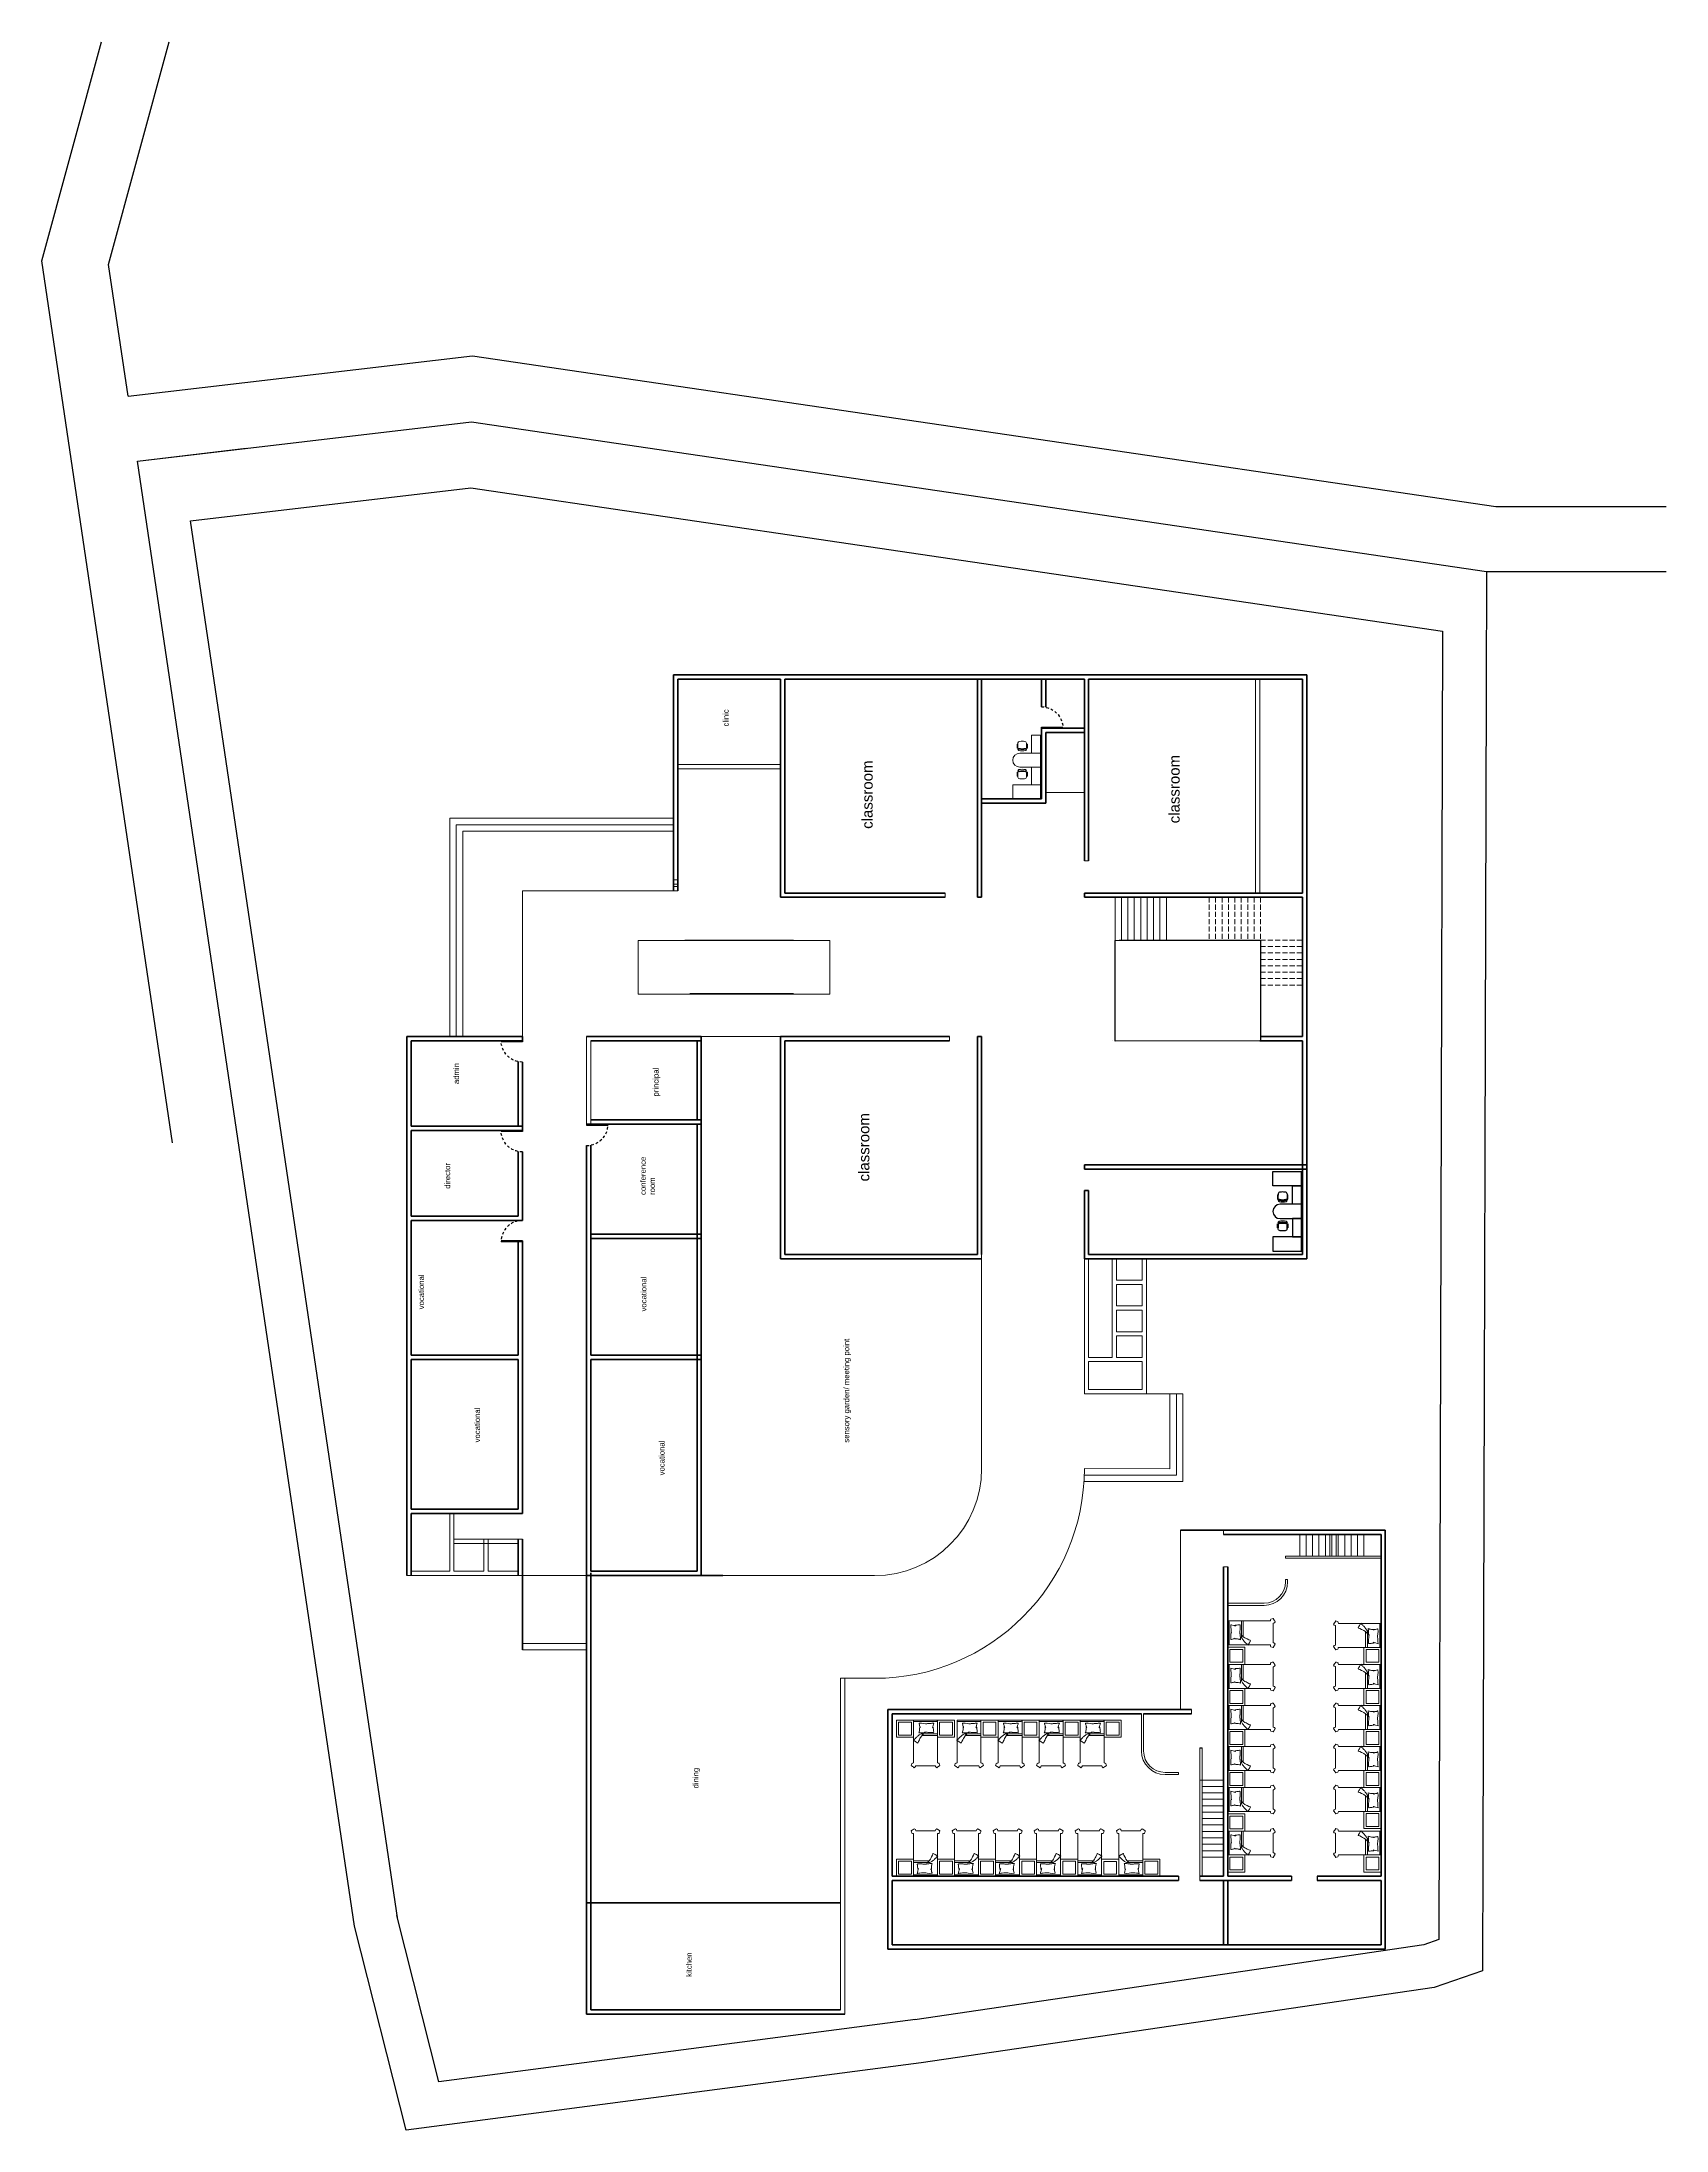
# Model space of a CAD drawing. Header units: inches. Extents: x 13 to 232, y 4 to 257.
# Drawn here: x 17.3 to 93.2, y 4.5 to 102.1 of the extents above; entities that cross this region are included whole.
import ezdxf

# ---------------------------------------------------------------- set-up
doc = ezdxf.new("R2010")
doc.units = ezdxf.units.IN
doc.header["$MEASUREMENT"] = 0
doc.linetypes.add('ACAD_ISO02W100', pattern=[15, 12, -3])
for name, color, linetype, lineweight in [('furniture', 220, 'Continuous', 13), ('interiors', 133, 'Continuous', 13), ('JO_ DOOR LINE', 50, 'Continuous', 18), ('JO_SECTION LINE', 7, 'Continuous', 40), ('section line', 104, 'Continuous', 40), ('setback', 4, 'Continuous', 30), ('text_space', 7, 'Continuous', 13)]:
    doc.layers.add(name, color=color, linetype=linetype, lineweight=lineweight)
doc.styles.get("Standard").update_dxf_attribs({"font": 'arial.ttf'})

# ---------------------------------------------------------------- blocks, each defined once
blk = doc.blocks.new('door 100cm')
at = {"linetype": 'ByBlock', "lineweight": -3}
blk.add_line((4284.8, 6341.1), (4289.8, 6341.1), dxfattribs=at)
at = {"layer": 'JO_ DOOR LINE', "lineweight": -3}
for p, q in [((4284.8, 6341.1), (4284.8, 6441.1)), ((4289.8, 6341.1), (4289.8, 6441.1))]:
    blk.add_line(p, q, dxfattribs=at)
at = {"layer": 'JO_ DOOR LINE', "linetype": 'ACAD_ISO02W100', "lineweight": -3}
blk.add_arc((4284.8, 6341.1), 100, 0, 90, dxfattribs=at)
blk = doc.blocks.new('A$C89509515')
at = {"layer": 'JO_SECTION LINE', "lineweight": -2}
blk.add_blockref('door 100cm', (-4284.8, -6341.1), dxfattribs=at)
blk = doc.blocks.new('sidetable')
at = {"layer": 'furniture'}
for points in [[(-37.824, -86.501), (-37.024, -86.501), (-37.024, -87.301), (-37.824, -87.301)], [(-37.724, -86.601), (-37.124, -86.601), (-37.124, -87.201), (-37.724, -87.201)]]:
    blk.add_lwpolyline(points, close=True, dxfattribs=at)
blk = doc.blocks.new('single bed')
at = {"layer": 'furniture'}
for p, q in [((3736.554, 1456.282), (3737.319, 1456.282)), ((3736.587, 1456.196), (3737.319, 1456.196))]:
    blk.add_line(p, q, dxfattribs=at)
for points in [[(3736.681, 1456.282), (3736.554, 1456.282), (3736.495, 1456.245), (3736.467, 1456.228), (3736.447, 1456.214), (3736.433, 1456.2), (3736.41, 1456.186), (3736.388, 1456.169), (3736.363, 1456.149), (3736.334, 1456.121), (3736.306, 1456.09), (3736.286, 1456.07), (3736.247, 1456.031), (3736.23, 1456.017), (3736.219, 1456.006), (3736.199, 1455.994), (3736.199, 1455.989), (3736.191, 1455.98), (3736.21, 1455.969), (3736.239, 1455.949), (3736.303, 1455.907), (3736.346, 1455.882), (3736.371, 1455.865), (3736.396, 1455.851), (3736.396, 1455.851), (3736.416, 1455.873), (3736.433, 1455.927), (3736.478, 1456.006), (3736.501, 1456.062), (3736.529, 1456.115), (3736.585, 1456.194), (3736.616, 1456.231), (3736.639, 1456.251), (3736.664, 1456.27), (3736.68, 1456.281)], [(3737.319, 1456.921), (3736.201, 1456.921), (3736.201, 1454.926)], [(3737.287, 1456.857), (3736.233, 1456.857)], [(3736.821, 1456.356), (3736.797, 1456.354), (3736.764, 1456.348), (3736.728, 1456.342), (3736.698, 1456.338), (3736.662, 1456.335), (3736.612, 1456.333), (3736.559, 1456.329), (3736.51, 1456.327), (3736.476, 1456.325), (3736.449, 1456.323), (3736.443, 1456.325), (3736.46, 1456.359), (3736.464, 1456.378), (3736.474, 1456.426), (3736.481, 1456.469), (3736.483, 1456.502), (3736.483, 1456.549), (3736.487, 1456.581), (3736.491, 1456.604), (3736.493, 1456.612)], [(3736.801, 1456.755), (3736.683, 1456.769), (3736.574, 1456.782), (3736.456, 1456.778), (3736.456, 1456.751), (3736.474, 1456.705), (3736.478, 1456.664), (3736.488, 1456.628), (3736.497, 1456.601), (3736.506, 1456.587), (3736.51, 1456.569)], [(3737.103, 1456.621), (3737.12, 1456.572), (3737.122, 1456.555), (3737.122, 1456.542), (3737.131, 1456.496), (3737.135, 1456.456), (3737.137, 1456.416), (3737.146, 1456.367), (3737.141, 1456.352), (3737.138, 1456.333), (3737.097, 1456.34), (3737.047, 1456.338), (3737.013, 1456.34), (3736.914, 1456.34), (3736.886, 1456.346), (3736.861, 1456.348), (3736.837, 1456.352), (3736.808, 1456.354), (3736.772, 1456.357), (3736.743, 1456.361), (3736.719, 1456.361)], [(3736.751, 1456.751), (3736.824, 1456.755), (3736.856, 1456.76), (3736.897, 1456.764), (3736.942, 1456.764), (3737.019, 1456.769), (3737.051, 1456.773), (3737.083, 1456.778), (3737.115, 1456.782), (3737.147, 1456.782), (3737.133, 1456.737), (3737.115, 1456.669), (3737.097, 1456.601), (3737.092, 1456.578), (3737.083, 1456.56)], [(3737.319, 1454.926), (3737.319, 1456.921)], [(3736.201, 1454.926), (3736.17, 1454.915), (3736.146, 1454.915), (3736.118, 1454.901), (3736.1, 1454.839), (3736.087, 1454.802), (3736.154, 1454.754), (3736.191, 1454.732), (3736.198, 1454.725), (3736.236, 1454.7), (3736.283, 1454.735), (3736.304, 1454.788), (3736.309, 1454.793)], [(3736.309, 1454.793), (3737.211, 1454.793)], [(3737.319, 1454.926), (3737.349, 1454.915), (3737.374, 1454.915), (3737.402, 1454.901), (3737.42, 1454.839), (3737.432, 1454.802), (3737.365, 1454.754), (3737.328, 1454.732), (3737.321, 1454.725), (3737.284, 1454.7), (3737.236, 1454.735), (3737.215, 1454.788), (3737.211, 1454.793)]]:
    blk.add_lwpolyline(points, dxfattribs=at)
for centre, start, end in [((3736.233, 1456.889), 180, 270), ((3737.287, 1456.889), 270, 0)]:
    blk.add_arc(centre, 0.032, start, end, dxfattribs=at)
blk = doc.blocks.new('bed with table(single)')
at = {"layer": 'interiors'}
blk.add_blockref('sidetable', (116.08, 109.519), dxfattribs=at)
at = {"layer": 'section line', "rotation": 90}
blk.add_blockref('single bed', (1535.177, -3715.101), dxfattribs=at)
blk = doc.blocks.new('CH3')
for p, q in [((-259, 349), (-259, 141)), ((-218, 349), (-259, 349)), ((-218, 142), (-218, 349)), ((-218, 89), (-218, 163)), ((259, 350), (218, 350)), ((218, 350), (218, 142)), ((218, 87), (218, 162)), ((259, 142), (259, 350))]:
    blk.add_line(p, q)
at = {"linetype": 'Continuous'}
for p, q in [((-218, 141), (-259, 141)), ((259, 142), (218, 142))]:
    blk.add_line(p, q, dxfattribs=at)
for centre, radius, start, end in [((-163, 416), 55.3, 99.89884, 279.75221), ((-111, 115), 111, 193.25658, 265.9234), ((-166, 436), 35.2, 94.91276, 274.91276), ((0, -348), 836, 78.08993, 101.91007), ((-4, -349), 766, 78.01124, 101.98876), ((18, -535), 913, 91.15667, 100.87136), ((0, 1666), 1666, 265.9234, 274.0766), ((-18, -535), 913, 79.12864, 88.84333), ((111, 115), 111, 274.0766, 345.83344), ((163, 416), 55.3, 260.24779, 80.10116), ((159, 437), 36.2, 265.08724, 70.32125)]:
    blk.add_arc(centre, radius, start, end, dxfattribs=at)
for centre, start, end in [((-181, 309), 90.72261, 132.8382), ((180, 309), 47.1618, 87.57171)]:
    blk.add_arc(centre, 54.9, start, end)
blk = doc.blocks.new('A$C37232429')
for p, q in [((1650, 1400), (1650, 1450)), ((1650, 1450), (2350, 1450)), ((1650, 1400), (1650, 350)), ((2350, 1400), (1650, 1400)), ((2350, 1400), (1650, 1400)), ((2350, 1450), (2350, 1400)), ((2350, 350), (2350, 1400))]:
    blk.add_line(p, q)
for points in [[(1600, 1450), (1600, 1400), (50, 1400), (50, 1450)], [(750, 0), (50, 0), (50, 1400), (750, 1400)], [(750, 950), (750, 1400), (1650, 1400), (1650, 950)], [(1650, 1400), (1600, 1400), (1600, 1450), (1650, 1450)], [(2350, 1400), (2400, 1400), (2400, 1450), (2350, 1450)], [(3250, 950), (3250, 1400), (2350, 1400), (2350, 950)], [(2400, 1450), (2400, 1400), (3950, 1400), (3950, 1450)], [(3250, 0), (3950, 0), (3950, 1400), (3250, 1400)]]:
    blk.add_lwpolyline(points, close=True)
blk.add_arc((2000, 350), 350, 180, 0)
at = {"rotation": 270}
blk.add_blockref('CH3', (1050, 475), dxfattribs=at)
at = {"extrusion": (0, 0, -1), "zscale": -1, "rotation": 270}
blk.add_blockref('CH3', (-2950, 475), dxfattribs=at)

msp = doc.modelspace()

# ---------------------------------------------------------------- linework, layer by layer
for p, q in [((17.315, 91.851), (20.102, 102.082)), ((20.438, 91.665), (23.275, 102.082)), ((23.417, 50.629), (17.315, 91.851)), ((21.348, 85.519), (20.438, 91.665)), ((21.348, 85.519), (37.45, 87.41)), ((37.45, 87.41), (85.273, 80.36)), ((21.796, 82.489), (37.405, 84.322)), ((37.405, 84.322), (84.827, 77.332)), ((31.933, 14.01), (21.796, 82.489)), ((85.273, 80.36), (93.23, 80.36)), ((84.827, 77.332), (84.643, 11.935)), ((84.827, 77.332), (93.23, 77.332)), ((71.438, 22.344), (71.538, 22.344)), ((70.438, 16.346), (70.438, 16.146)), ((75.721, 16.346), (75.721, 16.146)), ((76.921, 16.346), (76.921, 16.146)), ((34.34, 4.479), (31.933, 14.01)), ((84.643, 11.935), (82.387, 11.153)), ((82.387, 11.153), (58.413, 7.627)), ((58.413, 7.627), (34.34, 4.479))]:
    msp.add_line(p, q)
msp.add_lwpolyline([(67.471, 60.082), (74.271, 60.099), (74.271, 55.399), (67.471, 55.381)], close=True)
at = {"layer": 'furniture'}
for p, q in [((63.991, 69.67), (64.038, 69.67)), ((63.991, 68.835), (63.017, 68.835)), ((63.991, 68.185), (63.991, 68.835)), ((63.991, 68.835), (64.038, 68.835)), ((63.991, 68.185), (63.991, 68.835)), ((64.038, 68.835), (64.038, 68.185)), ((63.017, 68.185), (63.991, 68.185)), ((64.038, 68.185), (63.991, 68.185))]:
    msp.add_line(p, q, dxfattribs=at)
for points in [[(63.574, 69.67), (63.991, 69.67), (63.991, 68.835), (63.574, 68.835)], [(63.991, 68.835), (63.991, 68.881), (64.038, 68.881), (64.038, 68.835)], [(62.692, 67.349), (62.692, 66.699), (63.991, 66.699), (63.991, 67.349)], [(63.574, 67.349), (63.991, 67.349), (63.991, 68.185), (63.574, 68.185)], [(63.991, 68.185), (63.991, 68.138), (64.038, 68.138), (64.038, 68.185)], [(64.038, 68.138), (63.991, 68.138), (63.991, 66.699), (64.038, 66.699)]]:
    msp.add_lwpolyline(points, close=True, dxfattribs=at)
msp.add_lwpolyline([(64.038, 69.67), (64.038, 68.881), (63.991, 68.881), (63.991, 69.67)], dxfattribs=at)
msp.add_arc((63.017, 68.51), 0.325, 90, 270, dxfattribs=at)
at = {"layer": 'interiors'}
for p, q in [((47.038, 72.299), (47.038, 68.299)), ((74.038, 72.299), (74.038, 62.299)), ((74.238, 72.299), (74.238, 62.299)), ((47.038, 68.299), (51.838, 68.299)), ((47.038, 68.099), (51.838, 68.099)), ((64.238, 66.999), (66.038, 66.999)), ((36.385, 65.792), (46.838, 65.792)), ((36.685, 65.492), (46.838, 65.492)), ((36.985, 65.192), (46.838, 65.192)), ((74.038, 64.499), (74.038, 62.499)), ((74.238, 64.499), (74.238, 62.499)), ((46.838, 62.919), (47.038, 62.919)), ((46.838, 62.719), (47.038, 62.719)), ((46.838, 62.599), (47.038, 62.599)), ((74.038, 62.499), (74.038, 62.299)), ((74.238, 62.499), (74.238, 62.299)), ((46.838, 62.399), (39.779, 62.399)), ((39.779, 55.599), (39.779, 62.399)), ((46.838, 62.399), (47.038, 62.399)), ((67.471, 62.099), (67.471, 60.1)), ((67.771, 62.099), (67.771, 60.1)), ((68.071, 62.099), (68.071, 60.099)), ((68.371, 62.099), (68.371, 60.099)), ((68.671, 62.099), (68.671, 60.099)), ((68.971, 62.099), (68.971, 60.099)), ((69.271, 62.099), (69.271, 60.099)), ((69.571, 62.099), (69.571, 60.099)), ((69.871, 62.099), (69.871, 60.099)), ((52.453, 60.099), (47.365, 60.099)), ((67.671, 60.099), (74.271, 60.099)), ((52.453, 57.599), (47.595, 57.599)), ((39.779, 55.599), (36.385, 55.599)), ((47.338, 55.599), (42.779, 55.599)), ((42.779, 51.499), (42.779, 55.599)), ((42.979, 51.499), (42.979, 55.399)), ((51.838, 55.599), (48.138, 55.599)), ((67.371, 55.399), (67.371, 55.389)), ((74.271, 55.599), (74.271, 55.399)), ((74.271, 55.599), (74.271, 55.399)), ((61.238, 45.399), (61.238, 45.199)), ((61.238, 45.199), (61.238, 35.399)), ((66.038, 45.199), (66.038, 38.899)), ((66.238, 45.199), (66.238, 40.599)), ((67.338, 40.599), (67.338, 45.199)), ((67.538, 44.199), (67.538, 45.199)), ((68.738, 45.199), (68.738, 44.199)), ((68.938, 45.199), (68.938, 38.899)), ((68.738, 44.199), (67.538, 44.199)), ((68.738, 43.999), (67.538, 43.999)), ((67.538, 42.999), (67.538, 43.999)), ((68.738, 43.999), (68.738, 42.999)), ((68.738, 42.999), (67.538, 42.999)), ((68.738, 42.799), (67.538, 42.799)), ((67.538, 41.799), (67.538, 42.799)), ((68.738, 42.799), (68.738, 41.799)), ((68.738, 41.799), (67.538, 41.799)), ((68.738, 41.599), (67.538, 41.599)), ((67.538, 40.599), (67.538, 41.599)), ((68.738, 41.599), (68.738, 40.599)), ((67.338, 40.599), (66.238, 40.599)), ((68.738, 40.399), (66.238, 40.399)), ((66.238, 40.399), (66.238, 39.099)), ((68.738, 40.599), (67.538, 40.599)), ((68.738, 40.399), (68.738, 39.099)), ((68.738, 39.099), (66.238, 39.099)), ((70.638, 38.899), (66.038, 38.899)), ((70.038, 38.899), (70.038, 35.393)), ((70.338, 38.899), (70.338, 35.093)), ((70.638, 38.899), (70.638, 34.792)), ((70.038, 35.395), (66.038, 35.399)), ((67.138, 35.399), (67.138, 35.398)), ((70.638, 34.794), (66.018, 34.799)), ((70.338, 35.094), (66.033, 35.099)), ((36.379, 30.599), (36.379, 33.299)), ((36.579, 30.599), (36.579, 33.299)), ((70.538, 32.515), (70.538, 24.144)), ((70.538, 32.515), (72.538, 32.515)), ((72.538, 32.515), (72.538, 32.315)), ((79.903, 32.315), (79.903, 31.315)), ((39.579, 32.099), (36.579, 32.099)), ((39.579, 31.899), (36.579, 31.899)), ((37.879, 32.099), (39.579, 32.099)), ((37.979, 30.599), (37.979, 32.099)), ((38.179, 30.599), (38.179, 32.099)), ((39.779, 32.099), (39.579, 32.099)), ((79.903, 31.315), (75.438, 31.315)), ((75.438, 31.215), (75.438, 31.315)), ((42.779, 30.399), (34.379, 30.399)), ((36.379, 30.599), (34.579, 30.599)), ((34.579, 30.599), (36.079, 30.599)), ((34.579, 30.599), (36.379, 30.599)), ((37.979, 30.599), (36.579, 30.599)), ((39.579, 30.599), (38.179, 30.599)), ((39.579, 30.399), (39.579, 30.825)), ((42.779, 30.525), (42.779, 27.525)), ((49.138, 30.399), (56.238, 30.399)), ((72.538, 30.815), (72.738, 30.815)), ((79.903, 31.215), (75.438, 31.215)), ((75.538, 31.215), (75.438, 31.215)), ((75.438, 30.107), (75.438, 30.211)), ((75.438, 30.211), (75.538, 30.211)), ((75.538, 30.107), (75.538, 30.211)), ((31.759, 29.125), (31.729, 29.125)), ((72.738, 29.107), (74.438, 29.107)), ((72.738, 29.107), (74.438, 29.107)), ((72.738, 28.407), (72.738, 29.007)), ((72.738, 29.007), (74.438, 29.007)), ((42.779, 27.225), (39.779, 27.225)), ((42.779, 26.925), (39.779, 26.925)), ((54.638, 25.599), (54.638, 10.1)), ((56.238, 25.599), (54.638, 25.599)), ((54.838, 25.599), (54.838, 9.9)), ((68.707, 23.944), (68.707, 22.202)), ((68.807, 23.944), (68.807, 22.202)), ((68.807, 23.944), (68.807, 22.202)), ((71.038, 24.144), (71.038, 23.944)), ((71.438, 20.844), (71.438, 22.344)), ((71.538, 20.844), (71.538, 22.344)), ((69.807, 21.202), (70.438, 21.202)), ((70.438, 21.202), (69.807, 21.202)), ((69.807, 21.102), (70.438, 21.102)), ((70.438, 21.102), (70.438, 21.202)), ((71.438, 16.146), (71.438, 20.844)), ((71.538, 16.346), (71.538, 20.844))]:
    msp.add_line(p, q, dxfattribs=at)
at = {"layer": 'interiors', "ltscale": 0.5}
for p, q in [((61.238, 66.699), (61.238, 66.499)), ((36.385, 65.792), (36.385, 55.599)), ((36.685, 65.492), (36.685, 55.599)), ((36.985, 65.192), (36.985, 55.599)), ((66.238, 63.799), (66.038, 63.799)), ((59.538, 62.299), (59.538, 62.099)), ((59.738, 55.599), (59.738, 55.399))]:
    msp.add_line(p, q, dxfattribs=at)
at = {"layer": 'interiors', "linetype": 'ACAD_ISO02W100', "ltscale": 0.02}
for p, q in [((71.871, 62.099), (71.871, 60.099)), ((72.171, 62.099), (72.171, 60.099)), ((72.471, 62.099), (72.471, 60.099)), ((72.771, 62.099), (72.771, 60.099)), ((73.071, 62.099), (73.071, 60.099)), ((73.371, 62.099), (73.371, 60.099)), ((73.671, 62.099), (73.671, 60.099)), ((73.971, 62.099), (73.971, 60.099)), ((74.271, 62.099), (74.271, 60.099)), ((74.271, 62.099), (74.271, 55.599)), ((74.271, 60.099), (76.238, 60.099)), ((74.271, 59.799), (76.238, 59.799)), ((74.271, 59.499), (76.238, 59.499)), ((74.271, 59.199), (76.238, 59.199)), ((74.271, 58.899), (76.238, 58.899)), ((74.271, 58.599), (76.238, 58.599)), ((74.271, 58.299), (76.238, 58.299)), ((74.271, 57.999), (76.238, 57.999))]:
    msp.add_line(p, q, dxfattribs=at)
at = {"layer": 'interiors', "linetype": 'ACAD_ISO02W100', "ltscale": 0.1}
for p, q in [((76.103, 31.315), (76.103, 32.315)), ((76.403, 31.315), (76.403, 32.315)), ((76.703, 31.315), (76.703, 32.315)), ((76.703, 31.315), (76.703, 32.315)), ((76.703, 31.315), (76.703, 32.315)), ((76.703, 31.315), (76.703, 32.315)), ((77.003, 31.315), (77.003, 32.315)), ((77.303, 31.315), (77.303, 32.315)), ((77.503, 31.315), (77.503, 32.315)), ((77.603, 31.315), (77.603, 32.315)), ((77.803, 31.315), (77.803, 32.315)), ((77.903, 31.315), (77.903, 32.315)), ((78.203, 31.315), (78.203, 32.315)), ((78.203, 31.315), (78.203, 32.315)), ((78.503, 31.315), (78.503, 32.315)), ((78.803, 31.315), (78.803, 32.315)), ((79.103, 31.315), (79.103, 32.315)), ((71.438, 20.844), (72.538, 20.844)), ((71.538, 20.544), (72.538, 20.544)), ((71.538, 20.244), (72.538, 20.244)), ((71.538, 19.944), (72.538, 19.944)), ((71.538, 19.644), (72.538, 19.644)), ((71.538, 19.644), (72.538, 19.644)), ((71.538, 19.644), (72.538, 19.644)), ((71.538, 19.644), (72.538, 19.644)), ((71.538, 19.344), (72.538, 19.344)), ((71.538, 19.044), (72.538, 19.044)), ((71.538, 18.744), (72.538, 18.744)), ((71.538, 18.444), (72.538, 18.444)), ((71.538, 18.144), (72.538, 18.144)), ((71.538, 18.144), (72.538, 18.144)), ((71.538, 17.844), (72.538, 17.844)), ((71.538, 17.544), (72.538, 17.544)), ((71.538, 17.244), (72.538, 17.244))]:
    msp.add_line(p, q, dxfattribs=at)
at = {"layer": 'interiors'}
msp.add_lwpolyline([(45.186, 60.079), (54.138, 60.079), (54.138, 57.579), (45.186, 57.579)], close=True, dxfattribs=at)
for centre, radius, start, end in [((56.238, 35.399), 5, 270, 0), ((56.238, 35.399), 9.8, 270, 0), ((56.138, 35.399), 11, 359.99037, 0), ((74.438, 30.107), 1, 270, 0), ((74.438, 30.107), 1.1, 270, 0), ((69.807, 22.202), 1.1, 180, 270), ((69.807, 22.202), 1, 180, 270)]:
    msp.add_arc(centre, radius, start, end, dxfattribs=at)
at = {"layer": 'section line'}
for p, q in [((51.838, 72.499), (46.838, 72.499)), ((46.838, 72.499), (46.838, 62.399)), ((51.838, 72.299), (47.038, 72.299)), ((47.038, 72.299), (47.038, 62.399)), ((60.238, 72.499), (51.838, 72.499)), ((51.838, 72.299), (51.838, 69.999)), ((51.838, 72.299), (51.838, 62.099)), ((60.238, 72.299), (52.038, 72.299)), ((52.038, 72.299), (52.038, 62.299)), ((60.038, 72.299), (53.038, 72.299)), ((60.238, 72.499), (66.238, 72.499)), ((60.238, 72.499), (64.238, 72.499)), ((60.238, 72.299), (64.038, 72.299)), ((60.238, 72.299), (64.038, 72.299)), ((61.038, 62.099), (61.038, 72.299)), ((61.238, 66.499), (61.238, 72.299)), ((64.017, 72.299), (66.038, 72.299)), ((64.038, 72.299), (64.038, 70.999)), ((64.238, 72.299), (64.238, 70.979)), ((64.238, 72.299), (64.238, 70.979)), ((66.038, 69.999), (66.038, 72.299)), ((66.238, 72.499), (76.438, 72.499)), ((66.238, 63.799), (66.238, 72.299)), ((66.238, 72.299), (76.238, 72.299)), ((76.238, 72.299), (76.238, 64.499)), ((76.438, 72.499), (76.438, 64.499)), ((66.038, 63.799), (66.038, 70.299)), ((51.838, 69.799), (51.838, 62.099)), ((52.038, 69.999), (52.038, 62.299)), ((52.038, 69.999), (52.038, 69.768)), ((64.038, 69.999), (64.038, 66.699)), ((64.038, 69.999), (66.038, 69.999)), ((64.238, 69.799), (64.238, 66.499)), ((64.238, 69.799), (66.038, 69.799)), ((64.038, 66.699), (61.238, 66.699)), ((61.238, 62.099), (61.238, 66.499)), ((64.238, 66.499), (61.238, 66.499)), ((76.238, 64.499), (76.238, 62.499)), ((76.438, 64.499), (76.438, 62.499)), ((76.238, 62.499), (76.238, 62.299)), ((76.438, 62.499), (76.438, 62.099)), ((51.838, 62.099), (59.538, 62.099)), ((52.038, 62.299), (59.538, 62.299)), ((52.038, 62.099), (59.538, 62.099)), ((61.038, 62.099), (61.238, 62.099)), ((61.038, 62.099), (61.238, 62.099)), ((66.038, 62.299), (76.238, 62.299)), ((66.038, 62.099), (66.038, 62.299)), ((66.038, 62.099), (66.038, 62.299)), ((66.038, 62.099), (76.238, 62.099)), ((76.238, 62.099), (76.238, 55.599)), ((76.438, 62.099), (76.438, 55.399)), ((39.779, 55.599), (34.379, 55.599)), ((34.379, 51.199), (34.379, 55.599)), ((39.779, 55.399), (34.579, 55.399)), ((34.579, 51.399), (34.579, 55.399)), ((39.779, 55.599), (39.779, 55.349)), ((42.779, 55.599), (48.138, 55.599)), ((42.979, 55.399), (48.138, 55.399)), ((47.938, 55.399), (47.938, 51.699)), ((48.138, 55.599), (48.138, 30.399)), ((51.838, 55.599), (59.738, 55.599)), ((51.838, 55.599), (51.838, 45.199)), ((52.038, 55.399), (59.738, 55.399)), ((52.038, 55.399), (52.038, 45.399)), ((61.038, 55.599), (61.238, 55.599)), ((61.038, 55.599), (61.238, 55.599)), ((61.038, 45.399), (61.038, 55.599)), ((61.238, 45.399), (61.238, 55.599)), ((74.238, 55.399), (76.238, 55.399)), ((74.271, 55.599), (76.238, 55.599)), ((74.738, 55.599), (76.238, 55.599)), ((76.238, 45.399), (76.238, 55.399)), ((76.438, 45.199), (76.438, 55.399)), ((39.579, 54.42), (39.579, 51.399)), ((39.779, 54.399), (39.779, 51.149)), ((34.379, 51.199), (34.379, 46.199)), ((39.779, 51.399), (34.579, 51.399)), ((39.779, 51.199), (34.579, 51.199)), ((38.079, 51.199), (34.579, 51.199)), ((34.579, 51.199), (34.579, 47.199)), ((42.779, 51.499), (44.779, 51.499)), ((45.979, 51.699), (42.979, 51.699)), ((48.138, 51.499), (42.979, 51.499)), ((48.138, 51.699), (44.179, 51.699)), ((48.138, 51.699), (44.279, 51.699)), ((48.138, 51.699), (44.479, 51.699)), ((46.379, 51.499), (45.079, 51.499)), ((47.938, 51.499), (47.938, 30.599)), ((51.838, 51.499), (51.838, 45.199)), ((39.579, 50.22), (39.579, 47.199)), ((39.779, 50.199), (39.779, 46.999)), ((42.779, 50.499), (42.779, 46.699)), ((42.979, 50.52), (42.979, 46.699)), ((42.979, 50.52), (42.979, 46.699)), ((66.038, 49.599), (66.038, 49.399)), ((66.038, 49.599), (76.438, 49.599)), ((66.038, 49.399), (76.438, 49.399)), ((66.038, 48.399), (66.038, 45.199)), ((66.038, 48.399), (66.238, 48.399)), ((66.238, 48.399), (66.238, 45.399)), ((39.579, 47.199), (34.579, 47.199)), ((39.579, 47.199), (34.579, 47.199)), ((39.779, 46.999), (34.579, 46.999)), ((34.579, 46.999), (34.579, 40.699)), ((34.379, 46.199), (34.379, 30.399)), ((39.579, 46.049), (39.579, 40.699)), ((39.779, 46.049), (39.779, 33.299)), ((42.779, 46.699), (42.779, 30.525)), ((42.779, 46.699), (42.779, 30.525)), ((42.979, 46.699), (42.979, 40.699)), ((42.979, 46.351), (48.138, 46.351)), ((42.979, 46.151), (48.138, 46.151)), ((51.838, 45.199), (61.238, 45.199)), ((52.038, 45.399), (61.038, 45.399)), ((66.038, 45.199), (66.438, 45.199)), ((66.238, 45.399), (74.038, 45.399)), ((66.238, 45.399), (76.238, 45.399)), ((66.238, 45.199), (68.738, 45.199)), ((68.038, 45.199), (76.438, 45.199)), ((39.579, 40.699), (34.579, 40.699)), ((34.579, 40.499), (34.579, 33.499)), ((34.579, 40.499), (34.579, 33.499)), ((39.579, 40.499), (34.579, 40.499)), ((36.579, 40.499), (34.579, 40.499)), ((39.579, 40.499), (39.579, 33.499)), ((48.138, 40.699), (42.979, 40.699)), ((48.138, 40.499), (42.979, 40.499)), ((48.138, 40.499), (42.979, 40.499)), ((42.979, 40.499), (42.979, 30.599)), ((39.579, 33.499), (34.579, 33.499)), ((34.579, 33.299), (34.579, 30.399)), ((39.779, 33.299), (34.579, 33.299)), ((70.538, 32.515), (80.103, 32.515)), ((72.538, 32.315), (79.903, 32.315)), ((79.903, 16.346), (79.903, 32.315)), ((80.103, 12.946), (80.103, 32.515)), ((39.579, 32.099), (39.579, 30.399)), ((39.779, 32.099), (39.779, 26.925)), ((42.779, 30.525), (42.779, 9.9)), ((49.138, 30.399), (42.779, 30.399)), ((47.938, 30.599), (42.979, 30.599)), ((42.979, 30.525), (42.979, 10.1)), ((72.538, 30.815), (72.538, 23.143)), ((72.738, 30.815), (72.738, 16.346)), ((56.857, 24.144), (56.857, 12.946)), ((56.857, 22.444), (56.857, 24.144)), ((56.857, 24.144), (71.038, 24.144)), ((57.057, 22.444), (57.057, 23.944)), ((57.057, 23.944), (68.707, 23.944)), ((68.807, 23.944), (71.038, 23.944)), ((72.538, 23.143), (72.538, 16.346)), ((57.057, 22.444), (57.057, 16.346)), ((70.438, 16.346), (57.057, 16.346)), ((57.057, 16.146), (57.057, 13.146)), ((70.438, 16.146), (57.057, 16.146)), ((72.538, 16.346), (71.438, 16.346)), ((75.721, 16.146), (71.438, 16.146)), ((72.538, 16.146), (72.538, 13.146)), ((75.721, 16.346), (72.738, 16.346)), ((72.738, 16.146), (72.738, 13.146)), ((79.903, 16.346), (76.921, 16.346)), ((79.903, 16.146), (76.921, 16.146)), ((79.903, 13.146), (79.903, 16.146)), ((54.638, 15.1), (42.738, 15.1)), ((80.103, 12.946), (56.857, 12.946)), ((79.903, 13.146), (57.057, 13.146)), ((54.838, 9.9), (42.779, 9.9)), ((54.638, 10.1), (42.979, 10.1))]:
    msp.add_line(p, q, dxfattribs=at)
at = {"layer": 'section line', "ltscale": 0.5}
for q in [(36.479, 40.499), (36.179, 40.499)]:
    msp.add_line((35.079, 40.499), q, dxfattribs=at)
at = {"layer": 'setback'}
for p, q in [((21.796, 82.489), (26.864, 83.085)), ((24.273, 79.698), (37.359, 81.234)), ((37.359, 81.234), (82.778, 74.539)), ((33.952, 14.309), (24.273, 79.698)), ((82.778, 74.539), (82.606, 13.389)), ((35.875, 6.738), (33.912, 14.51)), ((81.9, 13.144), (58.116, 9.646)), ((82.606, 13.389), (81.9, 13.144)), ((58.148, 9.651), (35.875, 6.738))]:
    msp.add_line(p, q, dxfattribs=at)

# ---------------------------------------------------------------- block references
at = {"xscale": 0.0009557563754140842, "yscale": 0.0009557563754140842, "zscale": 0.0009557563754140842, "rotation": 270}
msp.add_blockref('A$C37232429', (74.852, 49.331), dxfattribs=at)
for p, rotation in [((158.159, 49.264), 180), ((158.159, 47.347), 180), ((158.159, 45.429), 180), ((36.957, 101.9), 270), ((38.988, 101.9), 270), ((40.906, 101.9), 270), ((42.823, 101.9), 270), ((44.741, 101.9), 270), ((158.159, 43.512), 180), ((158.159, 41.595), 180), ((80.275, -61.91), 90), ((82.192, -61.91), 90), ((84.11, -61.91), 90), ((86.027, -61.91), 90), ((87.945, -61.91), 90), ((158.159, 39.563), 180)]:
    msp.add_blockref('bed with table(single)', p, dxfattribs=dict(rotation=rotation))
for p in [(-5.518, 4.029), (-5.518, 2.111), (-5.518, 0.194), (-5.518, -1.723), (-5.518, -3.755)]:
    msp.add_blockref('bed with table(single)', p)
at = {"xscale": -1, "rotation": 270}
msp.add_blockref('bed with table(single)', (46.554, -61.91), dxfattribs=at)
at = {"layer": 'furniture', "xscale": 0.0009283734974549418, "yscale": 0.0009283734974549418, "zscale": 0.0009283734974549418, "rotation": 180}
msp.add_blockref('CH3', (63.133, 69.392), dxfattribs=at)
at = {"layer": 'furniture', "extrusion": (0, 0, -1), "xscale": 0.0009283734974549418, "yscale": 0.0009283734974549418, "zscale": -0.0009283734974549418}
msp.add_blockref('CH3', (-63.133, 67.628), dxfattribs=at)
at = {"layer": 'interiors'}
for p, rotation in [((20.233, -63.657), 180), ((-19.657, 54.169), 90)]:
    msp.add_blockref('sidetable', p, dxfattribs=dict(at, rotation=rotation))
msp.add_blockref('sidetable', (110.562, 103.847), dxfattribs=at)
at = {"layer": 'section line', "yscale": 0.01, "zscale": 0.01}
for p, xscale, rotation in [((64.038, 69.999), -0.01, 270), ((39.779, 55.399), -0.01, 90), ((39.779, 51.199), -0.01, 90), ((42.779, 51.499), 0.01, 270), ((39.779, 45.999), 0.01, 89.99999999999997)]:
    msp.add_blockref('A$C89509515', p, dxfattribs=dict(at, xscale=xscale, rotation=rotation))
at = {"layer": 'section line', "rotation": 90}
msp.add_blockref('single bed', (1529.659, -3709.041), dxfattribs=at)

# ---------------------------------------------------------------- texts
at = {"layer": 'text_space', "attachment_point": 1, "rotation": 90}
for s, width, gutter_width, insert, char_height in [('clinic', 0.77775, 1.292, (49.155, 70.083), 0.2584), ('classroom', 1.51062, 2.51, (55.641, 65.298), 0.5019), ('classroom', 1.51062, 2.51, (69.99, 65.557), 0.5019), ('admin', 0.77775, 1.292, (36.557, 53.371), 0.2584), ('principal', 0.77775, 1.292, (45.884, 52.789), 0.2584), ('classroom', 1.51062, 2.51, (55.489, 48.819), 0.5019), ('conference room', 0.77775, 1.292, (45.285, 48.189), 0.25843), ('director', 0.77775, 1.292, (36.143, 48.477), 0.2584), ('vocational', 0.77775, 1.292, (34.923, 42.847), 0.2584), ('vocational', 0.77775, 1.292, (45.314, 42.744), 0.2584), ('sensory garden/ meeting point', 5.67455, 1.292, (54.793, 36.611), 0.25843), ('vocational', 0.77775, 1.292, (37.538, 36.626), 0.2584), ('vocational', 0.77775, 1.292, (46.16, 35.083), 0.2584), ('\\pxt1;dining', 0.77775, 1.292, (47.744, 20.453), 0.25843), ('kitchen', 0.77775, 1.292, (47.434, 11.646), 0.2584)]:
    msp.add_mtext_dynamic_manual_height_columns(s, width=width, gutter_width=gutter_width, heights=[0], dxfattribs=dict(at, insert=insert, char_height=char_height))

doc.saveas('drawing.dxf')
